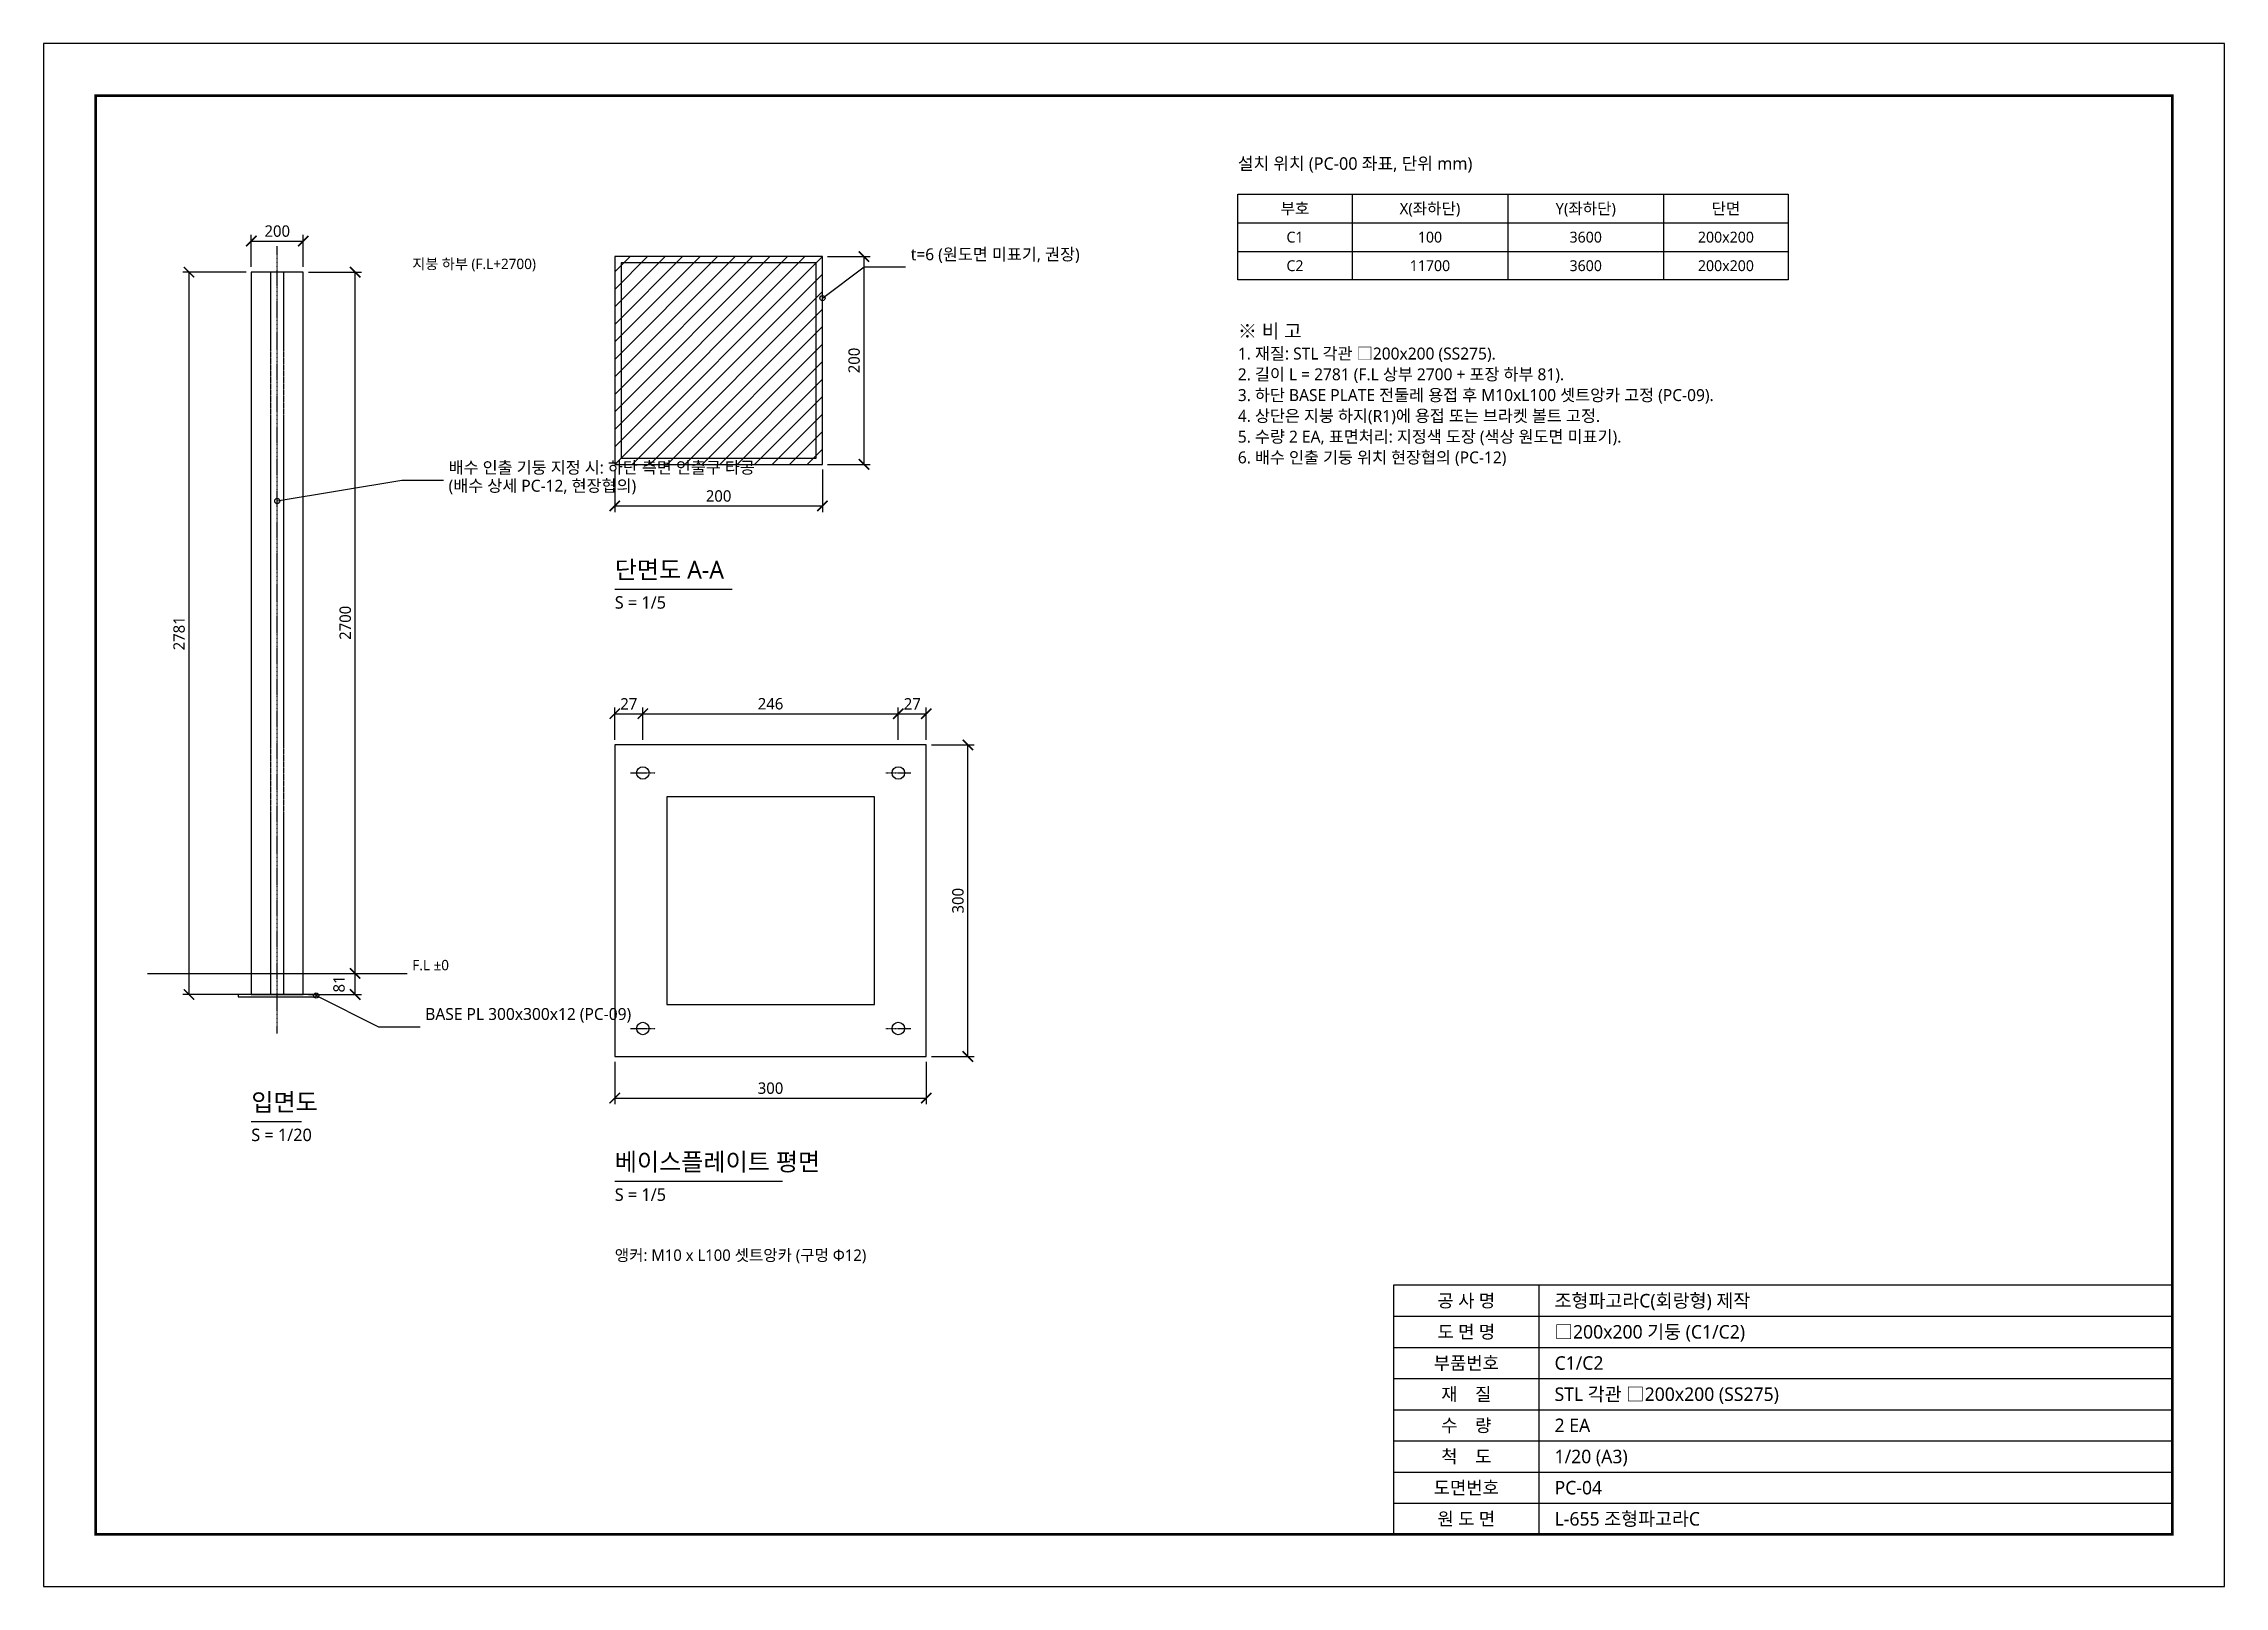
# Model space of a CAD drawing. Header units: millimetres. Extents: x 0 to 650420, y 0 to 14850.
# Drawn here: x 200000 to 208400, y 0 to 5940 of the extents above; entities that cross this region are included whole.
import ezdxf
from ezdxf.enums import TextEntityAlignment as Align

# ---------------------------------------------------------------- set-up
doc = ezdxf.new("R2010")
doc.units = ezdxf.units.MM
doc.linetypes.add('CENTER', pattern=[5.08, 3.175, -0.635, 0.635, -0.635])
doc.linetypes.add('DASHED', pattern=[1.524, 1.27, -0.254])
for name, color, linetype in [('CENTER', 1, 'CENTER'), ('DIM', 3, 'Continuous'), ('FRAME', 7, 'Continuous'), ('HATCH', 8, 'Continuous'), ('HIDDEN', 8, 'DASHED'), ('NOTE', 1, 'Continuous'), ('OUTLINE', 7, 'Continuous'), ('TEXT', 7, 'Continuous'), ('THIN', 8, 'Continuous')]:
    doc.layers.add(name, color=color, linetype=linetype)
doc.styles.add('KOR', font='NanumGothic.ttf')
doc.dimstyles.new('PART', dxfattribs={"dimtxt": 2.2, "dimasz": 2, "dimexe": 1.2, "dimexo": 1, "dimgap": 0.8, "dimtad": 1, "dimdec": 1, "dimlfac": 100, "dimdsep": 46, "dimtxsty": 'KOR', "dimblk": 'ARCHTICK', "dimcen": 2.5, "dimclrd": 3, "dimclre": 3, "dimclrt": 3, "dimazin": 3, "dimtfac": 0.5, "dimtmove": 2, "dimatfit": 3})

msp = doc.modelspace()

# ---------------------------------------------------------------- texts
at = {"layer": 'TEXT', "style": 'KOR'}
for s, height, p in [('설치 위치 (PC-00 좌표, 단위 mm)', 48, (204600, 5440)), ('t=6 (원도면 미표기, 권장)', 46, (203340, 5092)), ('지붕 하부 (F.L+2700)', 40, (201420, 5060)), ('※ 비 고', 54, (204600, 4790)), ('1. 재질: STL 각관 □200x200 (SS275).', 46, (204600, 4710)), ('2. 길이 L = 2781 (F.L 상부 2700 + 포장 하부 81).', 46, (204600, 4630)), ('3. 하단 BASE PLATE 전둘레 용접 후 M10xL100 셋트앙카 고정 (PC-09).', 46, (204600, 4550)), ('4. 상단은 지붕 하지(R1)에 용접 또는 브라켓 볼트 고정.', 46, (204600, 4470)), ('5. 수량 2 EA, 표면처리: 지정색 도장 (색상 원도면 미표기).', 46, (204600, 4390)), ('6. 배수 인출 기둥 위치 현장협의 (PC-12)', 46, (204600, 4310)), ('배수 인출 기둥 지정 시: 하단 측면 인출구 타공', 46, (201560, 4271)), ('(배수 상세 PC-12, 현장협의)', 46, (201560, 4201)), ('단면도 A-A', 68, (202200, 3860)), ('S = 1/5', 48, (202200, 3750)), ('F.L ±0', 40, (201420, 2360)), ('BASE PL 300x300x12 (PC-09)', 46, (201470, 2167)), ('입면도', 68, (200800, 1810)), ('S = 1/20', 48, (200800, 1700)), ('베이스플레이트 평면', 68, (202200, 1580)), ('S = 1/5', 48, (202200, 1470)), ('앵커: M10 x L100 셋트앙카 (구멍 Φ12)', 44, (202200, 1240))]:
    msp.add_text(s, height=height, dxfattribs=at).set_placement(p, align=Align.BOTTOM_LEFT)
for s, height, p in [('부호', 44, (204820, 5305)), ('X(좌하단)', 44, (205340, 5305)), ('Y(좌하단)', 44, (205940, 5305)), ('단면', 44, (206480, 5305)), ('C1', 41.8, (204820, 5195)), ('100', 41.8, (205340, 5195)), ('3600', 41.8, (205940, 5195)), ('200x200', 41.8, (206480, 5195)), ('C2', 41.8, (204820, 5085)), ('11700', 41.8, (205340, 5085)), ('3600', 41.8, (205940, 5085)), ('200x200', 41.8, (206480, 5085)), ('공 사 명', 50, (205480, 1100)), ('도 면 명', 50, (205480, 980)), ('부품번호', 50, (205480, 860)), ('재    질', 50, (205480, 740)), ('수    량', 50, (205480, 620)), ('척    도', 50, (205480, 500)), ('도면번호', 50, (205480, 380)), ('원 도 면', 50, (205480, 260))]:
    msp.add_text(s, height=height, dxfattribs=at).set_placement(p, align=Align.MIDDLE_CENTER)
for s, p in [('조형파고라C(회랑형) 제작', (205820, 1100)), ('□200x200 기둥 (C1/C2)', (205820, 980)), ('C1/C2', (205820, 860)), ('STL 각관 □200x200 (SS275)', (205820, 740)), ('2 EA', (205820, 620)), ('1/20 (A3)', (205820, 500)), ('PC-04', (205820, 380)), ('L-655 조형파고라C', (205820, 260))]:
    msp.add_text(s, height=52, dxfattribs=at).set_placement(p, align=Align.MIDDLE_LEFT)

# ---------------------------------------------------------------- blocks, each defined once
blk = doc.blocks.new('_ARCHTICK')
at = {"color": 0, "linetype": 'BYBLOCK', "const_width": 0.15}
blk.add_lwpolyline([(-0.5, -0.5), (0.5, 0.5)], dxfattribs=at)

# ---------------------------------------------------------------- dimensions: what is measured, and where the dimension line sits
at = {"layer": 'DIM'}
for base, p1, p2, override in [((200800, 5180), (200800, 5060), (201000, 5060), {"dimscale": 20, "dimlfac": 1}), ((202200, 4160), (202200, 4320), (203000, 4320), {"dimscale": 20, "dimlfac": 0.25}), ((202200, 3360), (202200, 3240), (202308, 3240), {"dimscale": 20, "dimlfac": 0.25}), ((202308, 3360), (202308, 3240), (203292, 3240), {"dimscale": 20, "dimlfac": 0.25}), ((203292, 3360), (203292, 3240), (203400, 3240), {"dimscale": 20, "dimlfac": 0.25}), ((202200, 1880), (202200, 2040), (203400, 2040), {"dimscale": 20, "dimlfac": 0.25})]:
    msp.add_linear_dim(base=base, p1=p1, p2=p2, dimstyle='PART', override=override, dxfattribs=at).render()
for base, p1, p2, override in [((203160, 4320), (203000, 4320), (203000, 5120), {"dimscale": 20, "dimlfac": 0.25}), ((200560, 2279), (200800, 2279), (200800, 5060), {"dimscale": 20, "dimlfac": 1}), ((201200, 2360), (201000, 2360), (201000, 5060), {"dimscale": 20, "dimlfac": 1}), ((203560, 2040), (203400, 2040), (203400, 3240), {"dimscale": 20, "dimlfac": 0.25}), ((201200, 2279), (201000, 2279), (201000, 2360), {"dimscale": 20, "dimlfac": 1})]:
    msp.add_linear_dim(base=base, p1=p1, p2=p2, angle=90, dimstyle='PART', override=override, dxfattribs=at).render()

# ---------------------------------------------------------------- hatches: boundary and pattern name
at = {"layer": 'HATCH'}
h = msp.add_hatch(dxfattribs=at)
h.set_pattern_fill('ANSI31', scale=15)
h.paths.add_polyline_path([(202200, 4320), (203000, 4320), (203000, 5120), (202200, 5120)])

# ---------------------------------------------------------------- linework, layer by layer
at = {"layer": 'CENTER'}
for p, q in [((200900, 2129), (200900, 5160)), ((202260, 3132), (202356, 3132)), ((203244, 3132), (203340, 3132)), ((202260, 2148), (202356, 2148)), ((203244, 2148), (203340, 2148))]:
    msp.add_line(p, q, dxfattribs=at)
at = {"layer": 'DIM'}
for points in [[(203000, 4960), (203160, 5080), (203320, 5080)], [(200900, 4179), (201380, 4259), (201540, 4259)], [(201050, 2275), (201290, 2155), (201450, 2155)]]:
    msp.add_lwpolyline(points, dxfattribs=at)
for centre in [(203000, 4960), (200900, 4179), (201050, 2275)]:
    msp.add_circle(centre, 10, dxfattribs=at)
at = {"layer": 'FRAME'}
for points in [[(200000, 0), (208400, 0), (208400, 5940), (200000, 5940)], [(204600, 5360), (206720, 5360), (206720, 5030), (204600, 5030)], [(205200, 200), (208200, 200), (208200, 1160), (205200, 1160)]]:
    msp.add_lwpolyline(points, close=True, dxfattribs=at)
at = {"layer": 'FRAME', "const_width": 10}
msp.add_lwpolyline([(200200, 200), (208200, 200), (208200, 5740), (200200, 5740)], close=True, dxfattribs=at)
at = {"layer": 'HIDDEN'}
for p, q in [((200875, 2279), (200875, 5060)), ((200925, 2279), (200925, 5060))]:
    msp.add_line(p, q, dxfattribs=at)
at = {"layer": 'NOTE'}
msp.add_line((200400, 2360), (201400, 2360), dxfattribs=at)
at = {"layer": 'OUTLINE'}
for points in [[(200800, 2279), (201000, 2279), (201000, 5060), (200800, 5060)], [(202200, 4320), (203000, 4320), (203000, 5120), (202200, 5120)], [(202200, 2040), (203400, 2040), (203400, 3240), (202200, 3240)], [(200750, 2270), (201050, 2270), (201050, 2279), (200750, 2279)]]:
    msp.add_lwpolyline(points, close=True, dxfattribs=at)
for centre in [(202308, 3132), (203292, 3132), (202308, 2148), (203292, 2148)]:
    msp.add_circle(centre, 24, dxfattribs=at)
at = {"layer": 'TEXT'}
for points in [[(202200, 3840), (202652.2, 3840)], [(200800, 1790), (200993.8, 1790)], [(202200, 1560), (202846, 1560)]]:
    msp.add_lwpolyline(points, dxfattribs=at)
at = {"layer": 'THIN'}
for points in [[(205040, 5360), (205040, 5030)], [(205640, 5360), (205640, 5030)], [(206240, 5360), (206240, 5030)], [(204600, 5250), (206720, 5250)], [(204600, 5140), (206720, 5140)], [(205760, 200), (205760, 1160)], [(205200, 1040), (208200, 1040)], [(205200, 920), (208200, 920)], [(205200, 800), (208200, 800)], [(205200, 680), (208200, 680)], [(205200, 560), (208200, 560)], [(205200, 440), (208200, 440)], [(205200, 320), (208200, 320)]]:
    msp.add_lwpolyline(points, dxfattribs=at)
for points in [[(202224, 4344), (202976, 4344), (202976, 5096), (202224, 5096)], [(202400, 2240), (203200, 2240), (203200, 3040), (202400, 3040)]]:
    msp.add_lwpolyline(points, close=True, dxfattribs=at)

msp.set_redraw_order([(e.dxf.handle, doc.entitydb.next_handle()) for e in msp.query("TEXT MTEXT ATTDEF DIMENSION ARC_DIMENSION")])  # texts and dimensions are drawn at this point

doc.saveas('drawing.dxf')
